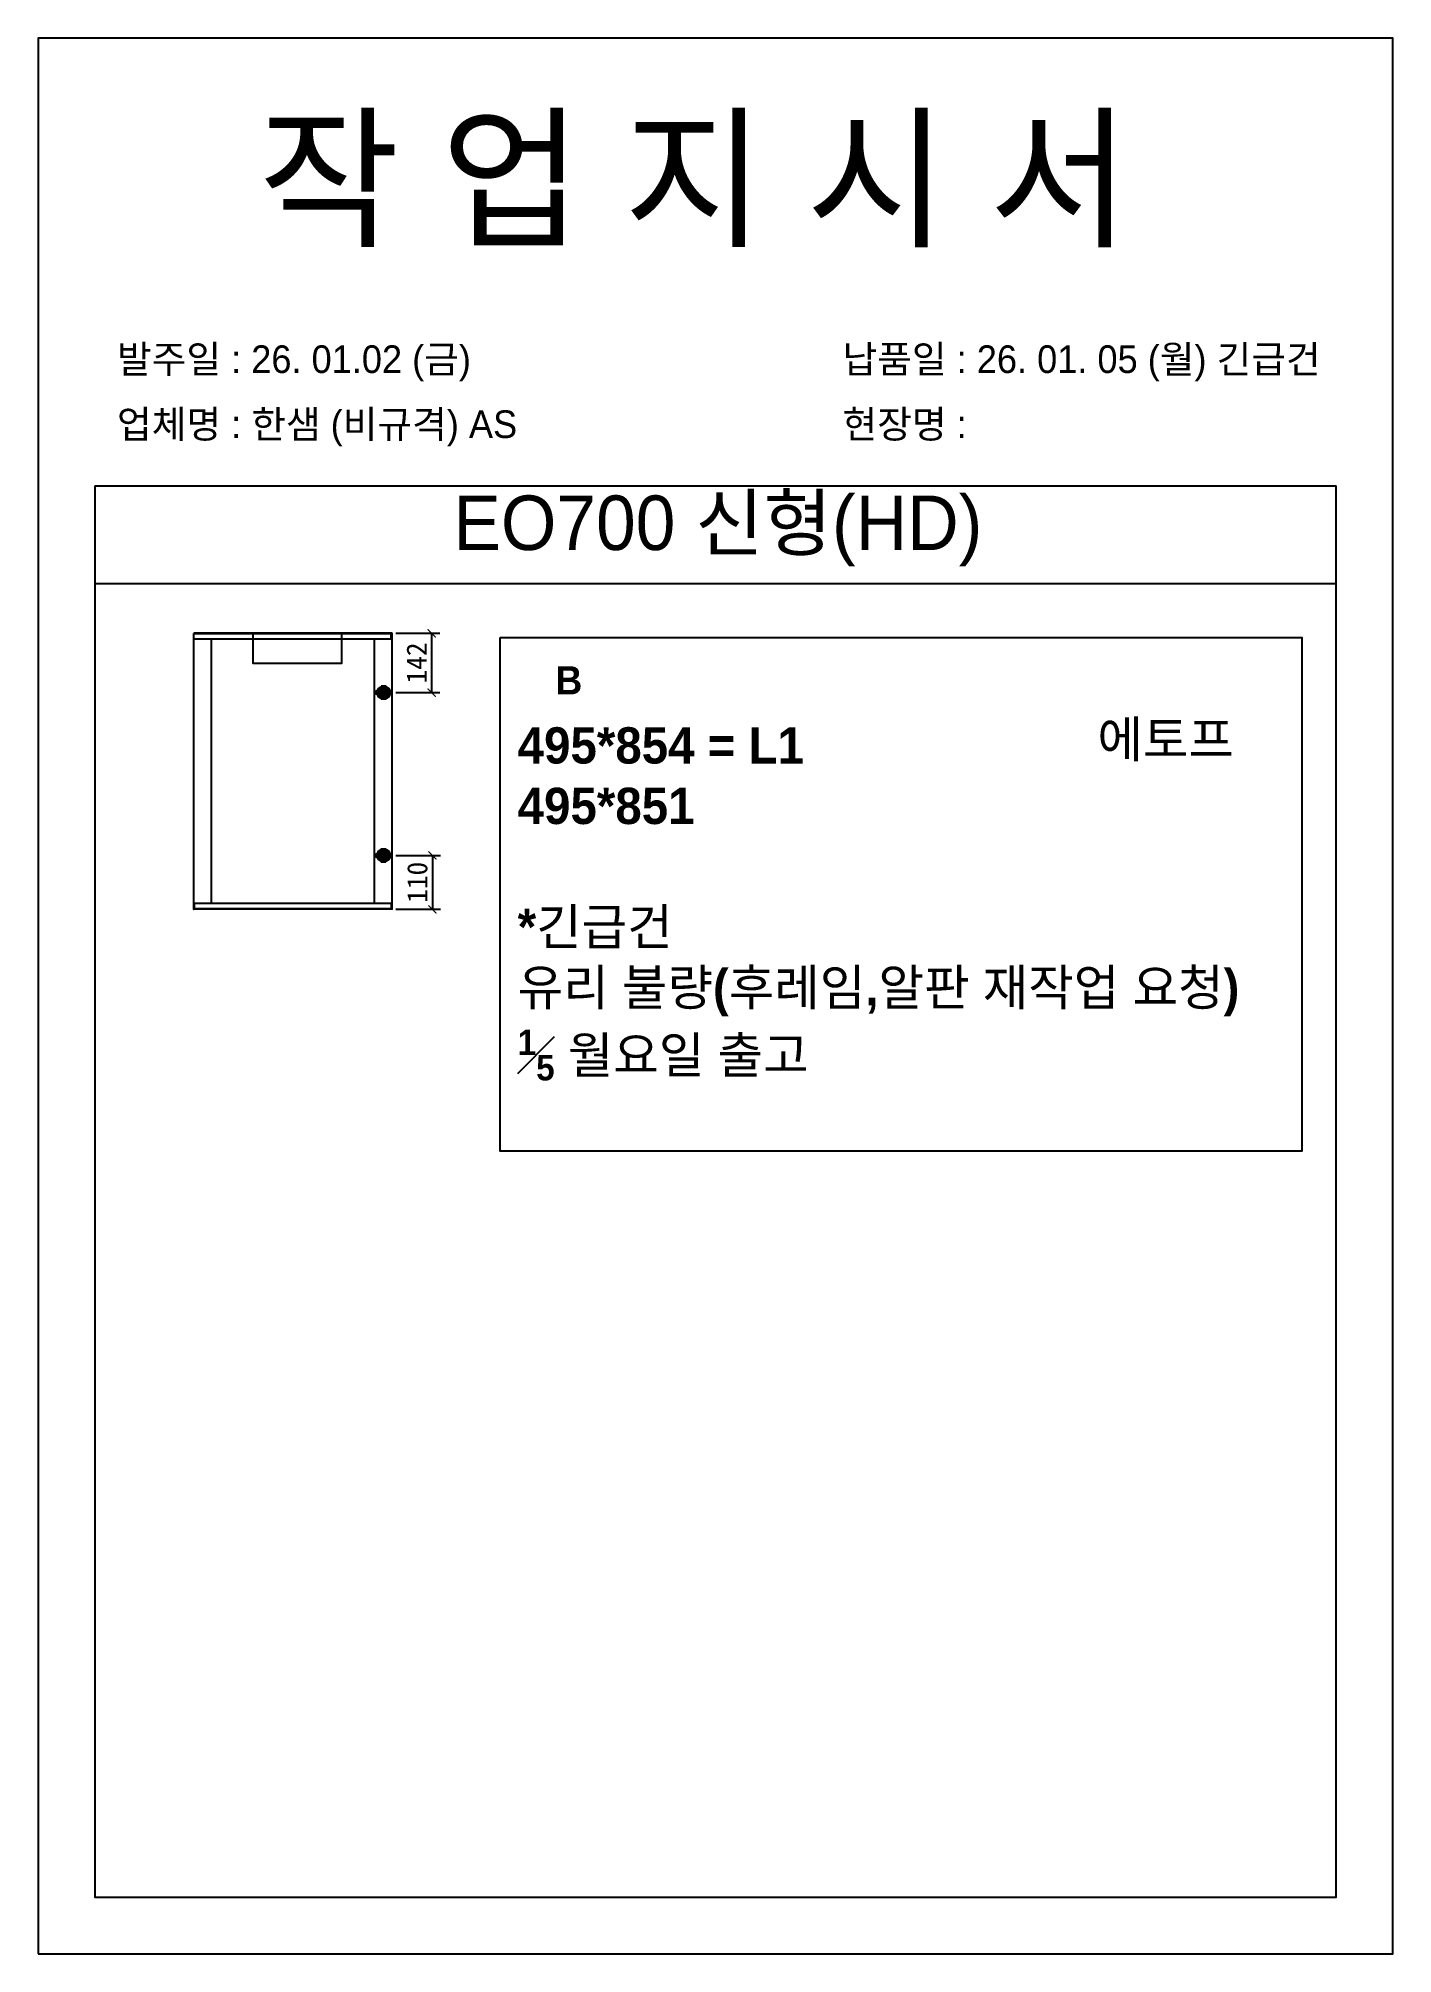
# Model space of a CAD drawing. Header units: millimetres. Extents: x -44117 to 256353, y -2095463 to 65325.
# Drawn here: x 117732 to 119412, y -603007 to -600631 of the extents above; entities that cross this region are included whole.
import ezdxf

# ---------------------------------------------------------------- set-up
doc = ezdxf.new("R2010")
doc.units = ezdxf.units.MM
doc.header["$LTSCALE"] = 10
doc.layers.add('Layer1', color=7, linetype='Continuous', lineweight=70)
doc.styles.add('MtX_Gulim', font='')
doc.styles.get('MtX_Gulim').set_extended_font_data('Gulim', bold=True)
doc.dimstyles.new('ISO-25', dxfattribs={"dimtxt": 2.5, "dimasz": 2.5, "dimexe": 1, "dimexo": 1, "dimtad": 1, "dimtxsty": 'Standard', "dimblk": 'ARCHTICK', "dimcen": 2.5, "dimadec": 0, "dimazin": 0, "dimtfac": 1, "dimtmove": 0, "dimatfit": 3, "dimfxl": 0, "dimarcsym": 0})

msp = doc.modelspace()

# ---------------------------------------------------------------- texts
at = {"linetype": 'Continuous', "style": 'MtX_Gulim'}
msp.add_text('B', height=35.04934, dxfattribs=at).set_placement((118374.07464, -601444.64611))
at = {"attachment_point": 1}
for s, width, gutter_width, heights, insert, char_height in [('{\\fGulim|b0|i0|c129|p50;작 업 지 시 서}', 3307.3198183, 12.5, [-155.84554], (118005.28164, -600734.87745), 140), ('\\pt11;{\\fGulim|b0|i0|c129|p50;발주일 : 26. 01.02 (금)}', 3307.3198183, 12.5, [34.50412], (117830.07229, -601011.59787), 34.3), ('{\\fGulim|b0|i0|c129|p50;납품일 : 26. 01. 05 (월) \\C1;긴급건\\C256; }', 3307.3198183, 12.5, [35.09023], (118730.05027, -601011.59787), 34.3), ('{\\fGulim|b0|i0|c129|p50;업체명 : 한샘 (비규격) AS}', 3307.3198183, 12.5, [36.11279], (117830.07229, -601092.25405), 34.3), ('{\\fGulim|b0|i0|c129|p50;현장명 : }', 3307.3198183, 12.5, [-38.2735], (118730.05027, -601092.25405), 34.3), ('{\\fGulim|b0|i0|c129|p50;EO700 신형(HD)}', 1597.0710432, 6.03612, [-85.06834], (118247.35254, -601197.89153), 67.6045736), ('{\\f굴림|b1|i0|c129|p50;에토프}', 13607.1496112, 175, [-50.05952], (119046.1793, -601477.72958), 45), ('{\\f굴림|b1|i0|c129|p50;495*854 = L1\\P\\C1;495*851\\P^J*긴급건^J유리 불량(후레임,알판 재작업 요청)\\P\\A1;{\\H0.7x;\\S1#5;} 월요일 출고}', 13607.1496112, 175, [-448.70238], (118327.09102, -601485.3816), 45)]:
    msp.add_mtext_dynamic_manual_height_columns(s, width=width, gutter_width=gutter_width, heights=heights, dxfattribs=dict(at, insert=insert, char_height=char_height))

# ---------------------------------------------------------------- blocks, each defined once
blk = doc.blocks.new('_ArchTick')
at = {"color": 0, "linetype": 'ByBlock', "const_width": 0.15}
blk.add_lwpolyline([(-0.5, -0.5), (0.5, 0.5)], dxfattribs=at)
blk = doc.blocks.new('*D4366')
at = {"color": 0, "lineweight": -2}
for p, q in [((118175.8, -601368.8), (118230.5, -601368.8)), ((118220.5, -601442.4), (118220.5, -601368.8)), ((118175.8, -601442.4), (118230.5, -601442.4))]:
    blk.add_line(p, q, dxfattribs=at)
at = {"layer": 'Defpoints', "color": 0}
for p in [(118160.8, -601368.8), (118220.5, -601368.8), (118160.8, -601442.4)]:
    blk.add_point(p, dxfattribs=at)
at = {"color": 0, "lineweight": -2, "xscale": 10, "yscale": 10, "zscale": 10}
for p, rotation in [((118220.5, -601368.8), 90), ((118220.5, -601442.4), 270)]:
    blk.add_blockref('_ArchTick', p, dxfattribs=dict(at, rotation=rotation))
at = {"color": 0, "insert": (118201.7, -601405.6), "char_height": 25, "attachment_point": 5, "rotation": 90}
blk.add_mtext('142', dxfattribs=at)
blk = doc.blocks.new('*D4367')
at = {"color": 0, "lineweight": -2}
for p, q in [((118175.8, -601644.3), (118231.4, -601644.3)), ((118221.4, -601644.3), (118221.4, -601711.2)), ((118175.8, -601711.2), (118231.4, -601711.2))]:
    blk.add_line(p, q, dxfattribs=at)
at = {"layer": 'Defpoints', "color": 0}
for p in [(118160.8, -601644.3), (118160.8, -601711.2), (118221.4, -601711.2)]:
    blk.add_point(p, dxfattribs=at)
at = {"color": 0, "lineweight": -2, "xscale": 10, "yscale": 10, "zscale": 10}
for p, rotation in [((118221.4, -601644.3), 90), ((118221.4, -601711.2), 270)]:
    blk.add_blockref('_ArchTick', p, dxfattribs=dict(at, rotation=rotation))
at = {"color": 0, "insert": (118202.7, -601677.7), "char_height": 25, "attachment_point": 5, "rotation": 90}
blk.add_mtext('110', dxfattribs=at)

# ---------------------------------------------------------------- dimensions: what is measured, and where the dimension line sits
for base, p1, p2, text, picture, middle in [((118220.45491, -601368.77282), (118160.84114, -601442.3893), (118160.84114, -601368.77282), '142', '*D4366', (118201.70491, -601405.58106)), ((118221.40839, -601711.15164), (118160.84114, -601644.26726), (118160.84114, -601711.15164), '110', '*D4367', (118202.65839, -601677.70945))]:
    dim = msp.add_linear_dim(base=base, p1=p1, p2=p2, angle=90, text=text, dimstyle='ISO-25', override={"dimscale": 10, "dimasz": 1, "dimexo": 1.5, "dimtxsty": 'Standard'})
    dim.commit()
    dim.dimension.update_dxf_attribs({"geometry": picture, "text_midpoint": middle})

# ---------------------------------------------------------------- linework, layer by layer
for p, q in [((117802.47504, -601185.88466), (119342.47504, -601185.88466)), ((117802.47504, -601307.13112), (119342.47504, -601307.13112)), ((117924.97848, -601369.01878), (117924.97848, -601710.90567)), ((118171.47912, -601369.46151), (117924.97848, -601369.46151)), ((118171.47912, -601376.15167), (117924.97848, -601376.15167)), ((118171.23316, -601368.77282), (117925.22444, -601368.77282)), ((117946.86908, -601375.65975), (117946.86908, -601703.77278)), ((118149.34256, -601703.77278), (118149.34256, -601376.15167)), ((118170.24931, -601376.15167), (118170.24931, -601368.77282)), ((118171.47912, -601710.90567), (118171.47912, -601369.01878)), ((118171.47912, -601703.77278), (117924.97848, -601703.77278)), ((118171.47912, -601710.46295), (117924.97848, -601710.46295)), ((118171.23316, -601711.15164), (117925.22444, -601711.15164)), ((117926.20829, -601711.15164), (117926.20829, -601703.77278)), ((118170.24931, -601703.77278), (118170.24931, -601711.15164))]:
    msp.add_line(p, q)
msp.add_lwpolyline([(117732.47504, -603006.71494), (119412.47504, -603006.71494), (119412.47504, -600630.71494), (117732.47504, -600630.71494)], close=True)
for points in [[(117802.47504, -601185.88466), (117802.47504, -602936.71494), (119342.47504, -602936.71494), (119342.47504, -601185.88466)], [(118108.4635, -601368.77282), (118108.4635, -601406.34899), (117998.79233, -601406.34899), (117998.79233, -601368.77282)]]:
    msp.add_lwpolyline(points)
at = {"color": 1}
msp.add_lwpolyline([(118305.51165, -601374.06891), (119299.62828, -601374.06891), (119299.62828, -602011.32757), (118305.51165, -602011.32757)], close=True, dxfattribs=at)
for centre, start, end in [((118171.23316, -601369.01878), 0, 90), ((117925.22444, -601710.90568), 180, 270), ((118171.23316, -601710.90568), 270, 0)]:
    msp.add_arc(centre, 0.24596, start, end)
at = {"layer": 'Layer1'}
for p, q in [((118160.84114, -601433.3241), (118160.84114, -601451.4545)), ((118160.84114, -601653.33246), (118160.84114, -601635.20206))]:
    msp.add_line(p, q, dxfattribs=at)
for points in [[(118169.90634, -601442.3893), (118151.77594, -601442.3893)], [(118169.90634, -601644.26726), (118151.77594, -601644.26726)]]:
    msp.add_lwpolyline(points, close=True, dxfattribs=at)
for centre in [(118160.84114, -601442.3893), (118160.84114, -601644.26726)]:
    msp.add_circle(centre, 6.04347, dxfattribs=at)

msp.set_redraw_order([(e.dxf.handle, doc.entitydb.next_handle()) for e in msp.query("TEXT MTEXT ATTDEF DIMENSION ARC_DIMENSION")])  # texts and dimensions are drawn at this point

doc.saveas('drawing.dxf')
